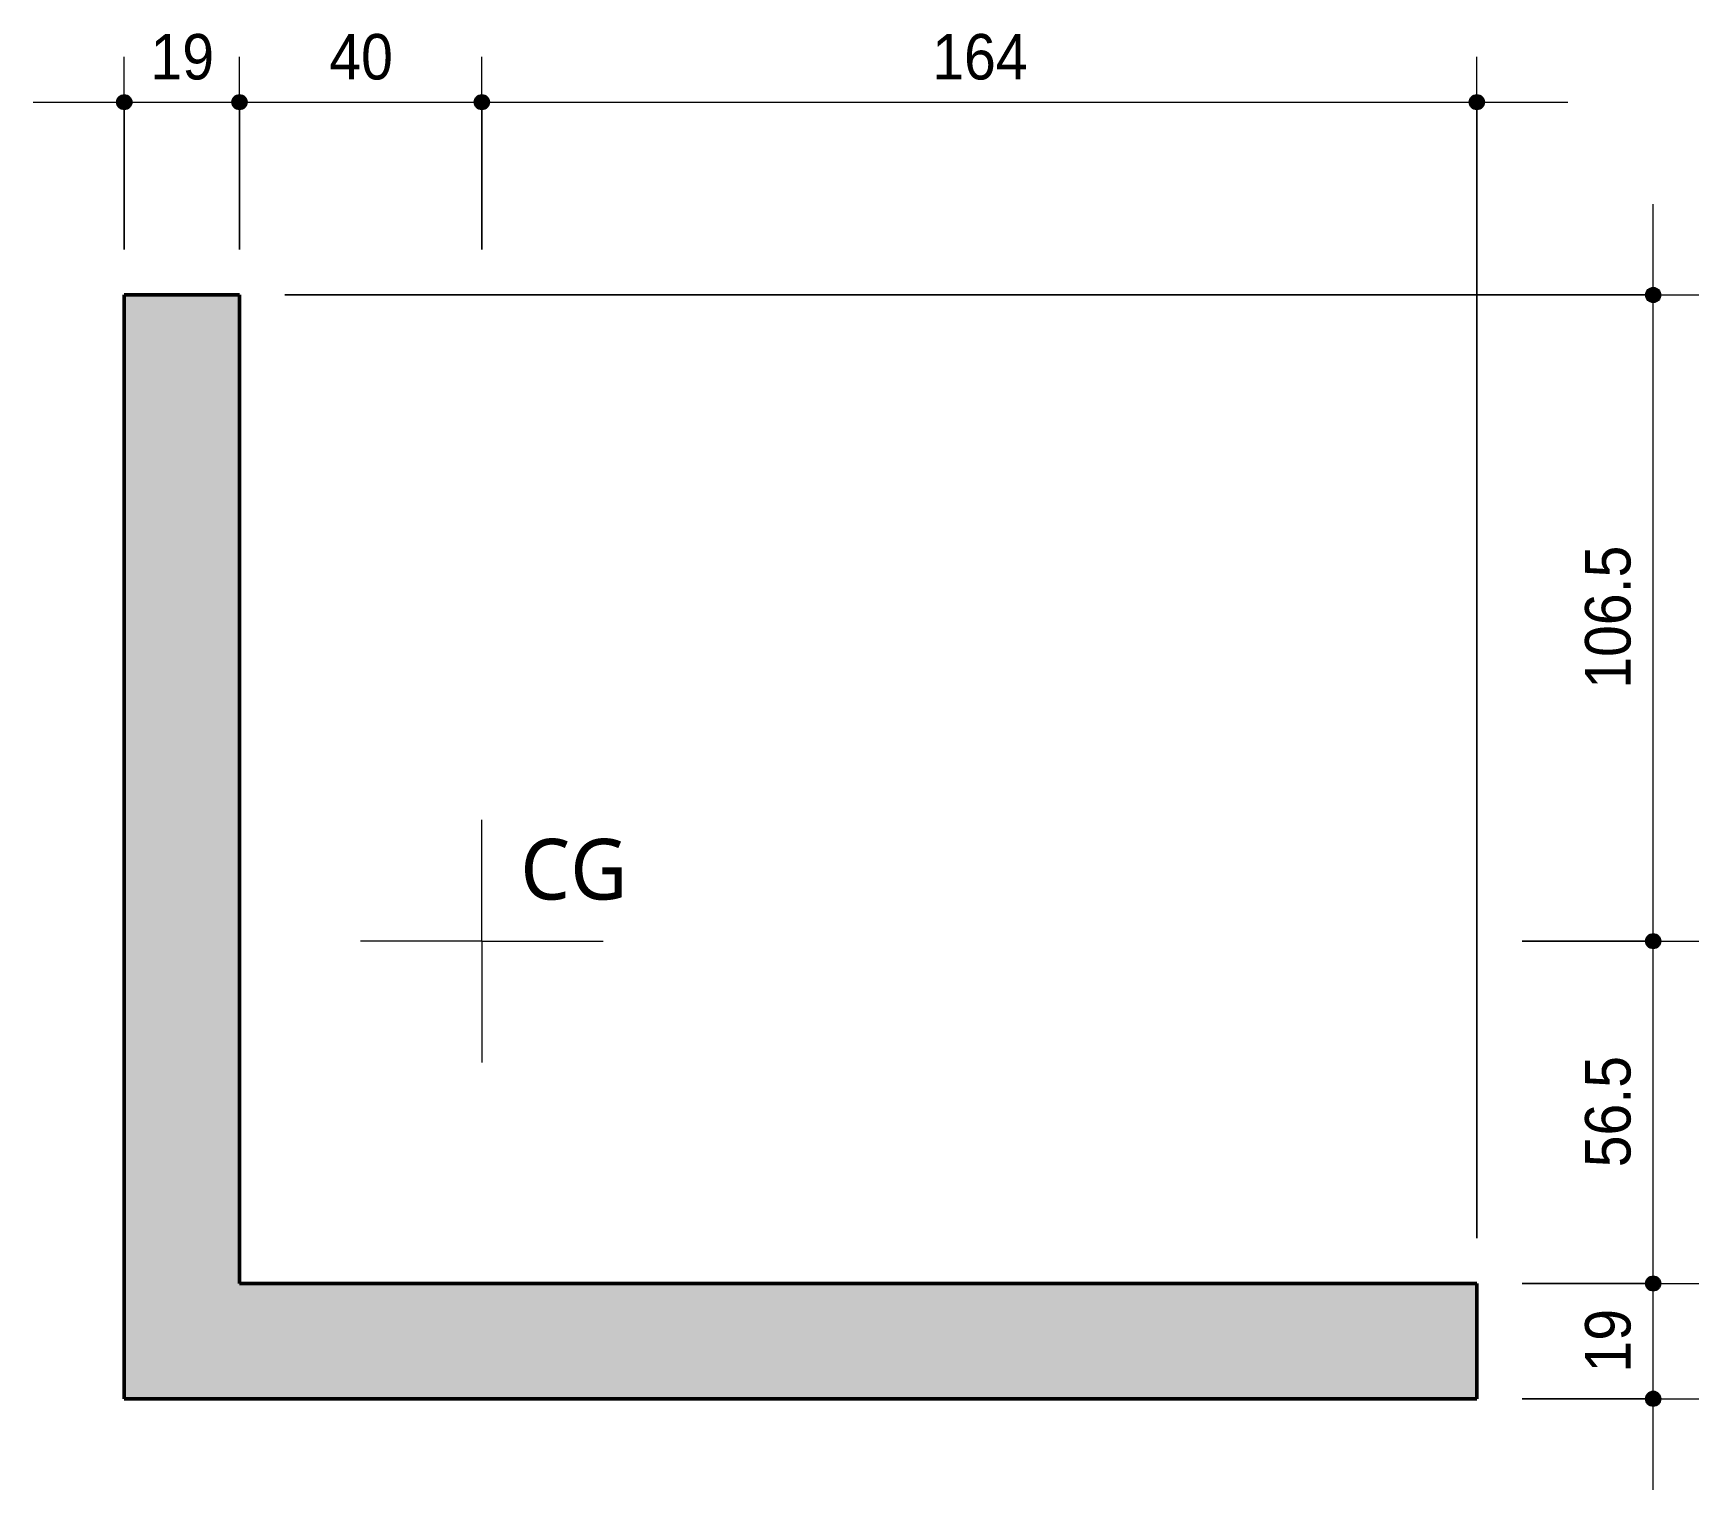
# Model space of a CAD drawing. Header units: centimetres. Extents: x -28 to 30806, y -3196 to 88064.
# Drawn here: x 30531.2 to 30805.8, y -41.9 to 198.3 of the extents above; entities that cross this region are included whole.
import ezdxf

# ---------------------------------------------------------------- set-up
doc = ezdxf.new("R2010")
doc.units = ezdxf.units.CM
for name, color, linetype, lineweight in [('A-ANNO-DIMS', 7, 'Continuous', 9), ('A-ANNO-DIMS-50', 7, 'Continuous', 9), ('G-ANNO-TEXT', 7, 'Continuous', 9), ('S-COLS', 7, 'Continuous', 25)]:
    doc.layers.add(name, color=color, linetype=linetype, lineweight=lineweight)
doc.layers.add('A-DETL', color=7, linetype='Continuous', lineweight=18, true_color=0x00a600)
doc.styles.add('Arial', font='arial.ttf', dxfattribs={"width": 0.9, "height": 7.5})
doc.styles.add('Gadugi_1', font='gadugi.ttf', dxfattribs={"height": 10})
doc.dimstyles.new('PED_1_5mm_ESQ', dxfattribs={"dimscale": 30.48, "dimtxt": 7.651945, "dimasz": 0.328084, "dimexe": 0.246063, "dimexo": 0.246063, "dimgap": 0.049213, "dimtad": 1, "dimdec": 1, "dimrnd": 0.5, "dimdsep": 46, "dimtxsty": 'Arial', "dimblk1": 'DOTSMALL', "dimblk2": 'DOTSMALL', "dimsah": 1, "dimcen": 0.09, "dimdle": 0.492126, "dimazin": 0, "dimtfac": 1, "dimtdec": 4, "dimtix": 1, "dimtmove": 0, "dimatfit": 3, "dimfxl": 1, "dimtvp": 1, "dimtolj": 1, "dimtzin": 0, "dimarcsym": 2})

msp = doc.modelspace()

# ---------------------------------------------------------------- texts
at = {"layer": 'G-ANNO-TEXT', "insert": (30611.46, 65.44), "char_height": 10, "width": 22.8481, "attachment_point": 1, "style": 'Gadugi_1'}
msp.add_mtext('CG', dxfattribs=at)

# ---------------------------------------------------------------- blocks, each defined once
blk = doc.blocks.new('DIMBLOCK297-DT H  001 - DETALHE P140 Copiar 1')
at = {"layer": 'A-ANNO-DIMS-50'}
h = blk.add_hatch(color=256, dxfattribs=at)
edge = h.paths.add_edge_path(flags=0)
edge.add_arc((30546.18, 186.92), 1.25, 0, 360)
h = blk.add_hatch(color=256, dxfattribs=at)
edge = h.paths.add_edge_path(flags=0)
edge.add_arc((30565.18, 186.92), 1.25, 0, 360)
for p, q in [((30546.18, 162.62), (30546.18, 194.42)), ((30565.18, 162.62), (30565.18, 194.42)), ((30531.18, 186.92), (30565.18, 186.92)), ((30546.18, 186.92), (30546.18, 162.62)), ((30565.18, 186.92), (30565.18, 162.62))]:
    blk.add_line(p, q, dxfattribs=at)
for centre in [(30546.18, 186.92), (30565.18, 186.92)]:
    blk.add_circle(centre, 1.25, dxfattribs=at)
at = {"layer": 'A-ANNO-DIMS-50', "color": 0, "insert": (30550.5, 198.16), "char_height": 7.5, "width": 12.4315, "attachment_point": 1, "line_spacing_factor": 0.941778, "style": 'Arial'}
blk.add_mtext('19', dxfattribs=at)
blk = doc.blocks.new('_DotSmall')
at = {"color": 0, "linetype": 'ByBlock', "const_width": 0.5}
blk.add_lwpolyline([(-0.0625, 0, 1), (0.0625, 0, 1)], format="xyb", close=True, dxfattribs=at)
blk = doc.blocks.new('DIMBLOCK298-DT H  001 - DETALHE P140 Copiar 1')
at = {"layer": 'A-ANNO-DIMS-50'}
h = blk.add_hatch(color=256, dxfattribs=at)
edge = h.paths.add_edge_path(flags=0)
edge.add_arc((30565.18, 186.92), 1.25, 0, 360)
h = blk.add_hatch(color=256, dxfattribs=at)
edge = h.paths.add_edge_path(flags=0)
edge.add_arc((30605.13, 186.92), 1.25, 0, 360)
for p, q in [((30565.18, 162.62), (30565.18, 194.42)), ((30605.13, 162.62), (30605.13, 194.42)), ((30565.18, 186.92), (30605.13, 186.92)), ((30565.18, 186.92), (30565.18, 162.62)), ((30605.13, 186.92), (30605.13, 162.62))]:
    blk.add_line(p, q, dxfattribs=at)
for centre in [(30565.18, 186.92), (30605.13, 186.92)]:
    blk.add_circle(centre, 1.25, dxfattribs=at)
at = {"layer": 'A-ANNO-DIMS-50', "color": 0, "insert": (30579.98, 198.16), "char_height": 7.5, "width": 12.4315, "attachment_point": 1, "line_spacing_factor": 0.941778, "style": 'Arial'}
blk.add_mtext('40', dxfattribs=at)
blk = doc.blocks.new('DIMBLOCK299-DT H  001 - DETALHE P140 Copiar 1')
at = {"layer": 'A-ANNO-DIMS-50'}
h = blk.add_hatch(color=256, dxfattribs=at)
edge = h.paths.add_edge_path(flags=0)
edge.add_arc((30605.13, 186.92), 1.25, 0, 360)
h = blk.add_hatch(color=256, dxfattribs=at)
edge = h.paths.add_edge_path(flags=0)
edge.add_arc((30769.18, 186.92), 1.25, 0, 360)
for p, q in [((30605.13, 162.62), (30605.13, 194.42)), ((30769.18, -0.38), (30769.18, 194.42)), ((30605.13, 186.92), (30784.18, 186.92)), ((30605.13, 186.92), (30605.13, 162.62)), ((30769.18, 186.92), (30769.18, -0.38))]:
    blk.add_line(p, q, dxfattribs=at)
for centre in [(30605.13, 186.92), (30769.18, 186.92)]:
    blk.add_circle(centre, 1.25, dxfattribs=at)
at = {"layer": 'A-ANNO-DIMS-50', "color": 0, "insert": (30679.39, 198.16), "char_height": 7.5, "width": 18.6472, "attachment_point": 1, "line_spacing_factor": 0.941778, "style": 'Arial'}
blk.add_mtext('164', dxfattribs=at)
blk = doc.blocks.new('DIMBLOCK300-DT H  001 - DETALHE P140 Copiar 1')
at = {"layer": 'A-ANNO-DIMS-50'}
h = blk.add_hatch(color=256, dxfattribs=at)
edge = h.paths.add_edge_path(flags=0)
edge.add_arc((30798.26, -7.88), 1.25, 0, 360)
h = blk.add_hatch(color=256, dxfattribs=at)
edge = h.paths.add_edge_path(flags=0)
edge.add_arc((30798.26, -26.88), 1.25, 0, 360)
for p, q in [((30776.68, -7.88), (30805.76, -7.88)), ((30798.26, -7.88), (30776.68, -7.88)), ((30798.26, -41.88), (30798.26, -7.88)), ((30776.68, -26.88), (30805.76, -26.88)), ((30798.26, -26.88), (30776.68, -26.88))]:
    blk.add_line(p, q, dxfattribs=at)
for centre in [(30798.26, -7.88), (30798.26, -26.88)]:
    blk.add_circle(centre, 1.25, dxfattribs=at)
at = {"layer": 'A-ANNO-DIMS-50', "color": 0, "insert": (30787.02, -22.56), "char_height": 7.5, "width": 12.4315, "attachment_point": 1, "rotation": 90, "line_spacing_factor": 0.941778, "style": 'Arial'}
blk.add_mtext('19', dxfattribs=at)
blk = doc.blocks.new('DIMBLOCK301-DT H  001 - DETALHE P140 Copiar 1')
at = {"layer": 'A-ANNO-DIMS-50'}
h = blk.add_hatch(color=256, dxfattribs=at)
edge = h.paths.add_edge_path(flags=0)
edge.add_arc((30798.26, 48.57), 1.25, 0, 360)
h = blk.add_hatch(color=256, dxfattribs=at)
edge = h.paths.add_edge_path(flags=0)
edge.add_arc((30798.26, -7.88), 1.25, 0, 360)
for p, q in [((30776.68, 48.57), (30805.76, 48.57)), ((30798.26, 48.57), (30776.68, 48.57)), ((30798.26, -7.88), (30798.26, 48.57)), ((30776.68, -7.88), (30805.76, -7.88)), ((30798.26, -7.88), (30776.68, -7.88))]:
    blk.add_line(p, q, dxfattribs=at)
for centre in [(30798.26, 48.57), (30798.26, -7.88)]:
    blk.add_circle(centre, 1.25, dxfattribs=at)
at = {"layer": 'A-ANNO-DIMS-50', "color": 0, "insert": (30787.02, 11.28), "char_height": 7.5, "width": 21.7551, "attachment_point": 1, "rotation": 90, "line_spacing_factor": 0.941778, "style": 'Arial'}
blk.add_mtext('56.5', dxfattribs=at)
blk = doc.blocks.new('DIMBLOCK302-DT H  001 - DETALHE P140 Copiar 1')
at = {"layer": 'A-ANNO-DIMS-50'}
h = blk.add_hatch(color=256, dxfattribs=at)
edge = h.paths.add_edge_path(flags=0)
edge.add_arc((30798.26, 155.12), 1.25, 0, 360)
h = blk.add_hatch(color=256, dxfattribs=at)
edge = h.paths.add_edge_path(flags=0)
edge.add_arc((30798.26, 48.57), 1.25, 0, 360)
for p, q in [((30798.26, 48.57), (30798.26, 170.12)), ((30572.68, 155.12), (30805.76, 155.12)), ((30798.26, 155.12), (30572.68, 155.12)), ((30776.68, 48.57), (30805.76, 48.57)), ((30798.26, 48.57), (30776.68, 48.57))]:
    blk.add_line(p, q, dxfattribs=at)
for centre in [(30798.26, 155.12), (30798.26, 48.57)]:
    blk.add_circle(centre, 1.25, dxfattribs=at)
at = {"layer": 'A-ANNO-DIMS-50', "color": 0, "insert": (30787.02, 90.19), "char_height": 7.5, "width": 27.9708, "attachment_point": 1, "rotation": 90, "line_spacing_factor": 0.941778, "style": 'Arial'}
blk.add_mtext('106.5', dxfattribs=at)

# ---------------------------------------------------------------- dimensions: what is measured, and where the dimension line sits
at = {"layer": 'A-ANNO-DIMS'}
for base, p1, p2, override, picture, middle in [((30565.18, 186.92), (30546.18, 155.12), (30565.18, 155.12), {"dimpost": '<>', "dimfxl": 19}, 'DIMBLOCK297-DT H  001 - DETALHE P140 Copiar 1', (30555.68, 192.25)), ((30605.1323, 186.9243), (30565.1845, 155.1193), (30605.1323, 155.1193), {"dimpost": '<>', "dimfxl": 39.947827}, 'DIMBLOCK298-DT H  001 - DETALHE P140 Copiar 1', (30585.1584, 192.2536)), ((30769.1845, 186.9243), (30605.1323, 155.1193), (30769.1845, -7.8807), {"dimpost": '<>', "dimfxl": 231.262006}, 'DIMBLOCK299-DT H  001 - DETALHE P140 Copiar 1', (30687.1584, 192.2536))]:
    dim = msp.add_linear_dim(base=base, p1=p1, p2=p2, dimstyle='PED_1_5mm_ESQ', override=override, dxfattribs=at)
    dim.commit()
    dim.dimension.update_dxf_attribs({"geometry": picture, "text_midpoint": middle})
for base, p1, p2, override, picture, middle in [((30798.2569, 155.1193), (30769.1845, 48.5671), (30565.1845, 155.1193), {"dimpost": '<>', "dimfxl": 230.150747}, 'DIMBLOCK302-DT H  001 - DETALHE P140 Copiar 1', (30792.9276, 101.8432)), ((30798.2569, 48.5671), (30769.1845, -7.8807), (30769.1845, 48.5671), {"dimpost": '<>', "dimfxl": 56.447823}, 'DIMBLOCK301-DT H  001 - DETALHE P140 Copiar 1', (30792.9276, 20.3432)), ((30798.26, -7.88), (30769.18, -26.88), (30769.18, -7.88), {"dimpost": '<>', "dimfxl": 19}, 'DIMBLOCK300-DT H  001 - DETALHE P140 Copiar 1', (30792.93, -17.38))]:
    dim = msp.add_linear_dim(base=base, p1=p1, p2=p2, angle=90, dimstyle='PED_1_5mm_ESQ', override=override, dxfattribs=at)
    dim.commit()
    dim.dimension.update_dxf_attribs({"geometry": picture, "text_midpoint": middle})

# ---------------------------------------------------------------- hatches: boundary and pattern name
at = {"layer": 'S-COLS', "true_color": 0x808080}
msp.add_hatch(color=8, dxfattribs=at).paths.add_polyline_path([(30769.18, -26.88), (30769.18, -7.88), (30565.18, -7.88), (30565.18, 155.12), (30546.18, 155.12), (30546.18, -26.88)], flags=0)

# ---------------------------------------------------------------- linework, layer by layer
at = {"layer": 'A-DETL', "color": 7}
for q in [(30605.13, 68.57), (30585.13, 48.57), (30625.13, 48.57), (30605.13, 28.57)]:
    msp.add_line((30605.13, 48.57), q, dxfattribs=at)
at = {"layer": 'S-COLS', "lineweight": 50}
for p, q in [((30546.18, 155.12), (30546.18, -26.88)), ((30565.18, 155.12), (30546.18, 155.12)), ((30565.18, -7.88), (30565.18, 155.12)), ((30769.18, -7.88), (30565.18, -7.88)), ((30769.18, -26.88), (30769.18, -7.88)), ((30546.18, -26.88), (30769.18, -26.88))]:
    msp.add_line(p, q, dxfattribs=at)

msp.set_redraw_order([(e.dxf.handle, doc.entitydb.next_handle()) for e in msp.query("TEXT MTEXT ATTDEF DIMENSION ARC_DIMENSION")])  # texts and dimensions are drawn at this point

doc.saveas('drawing.dxf')
